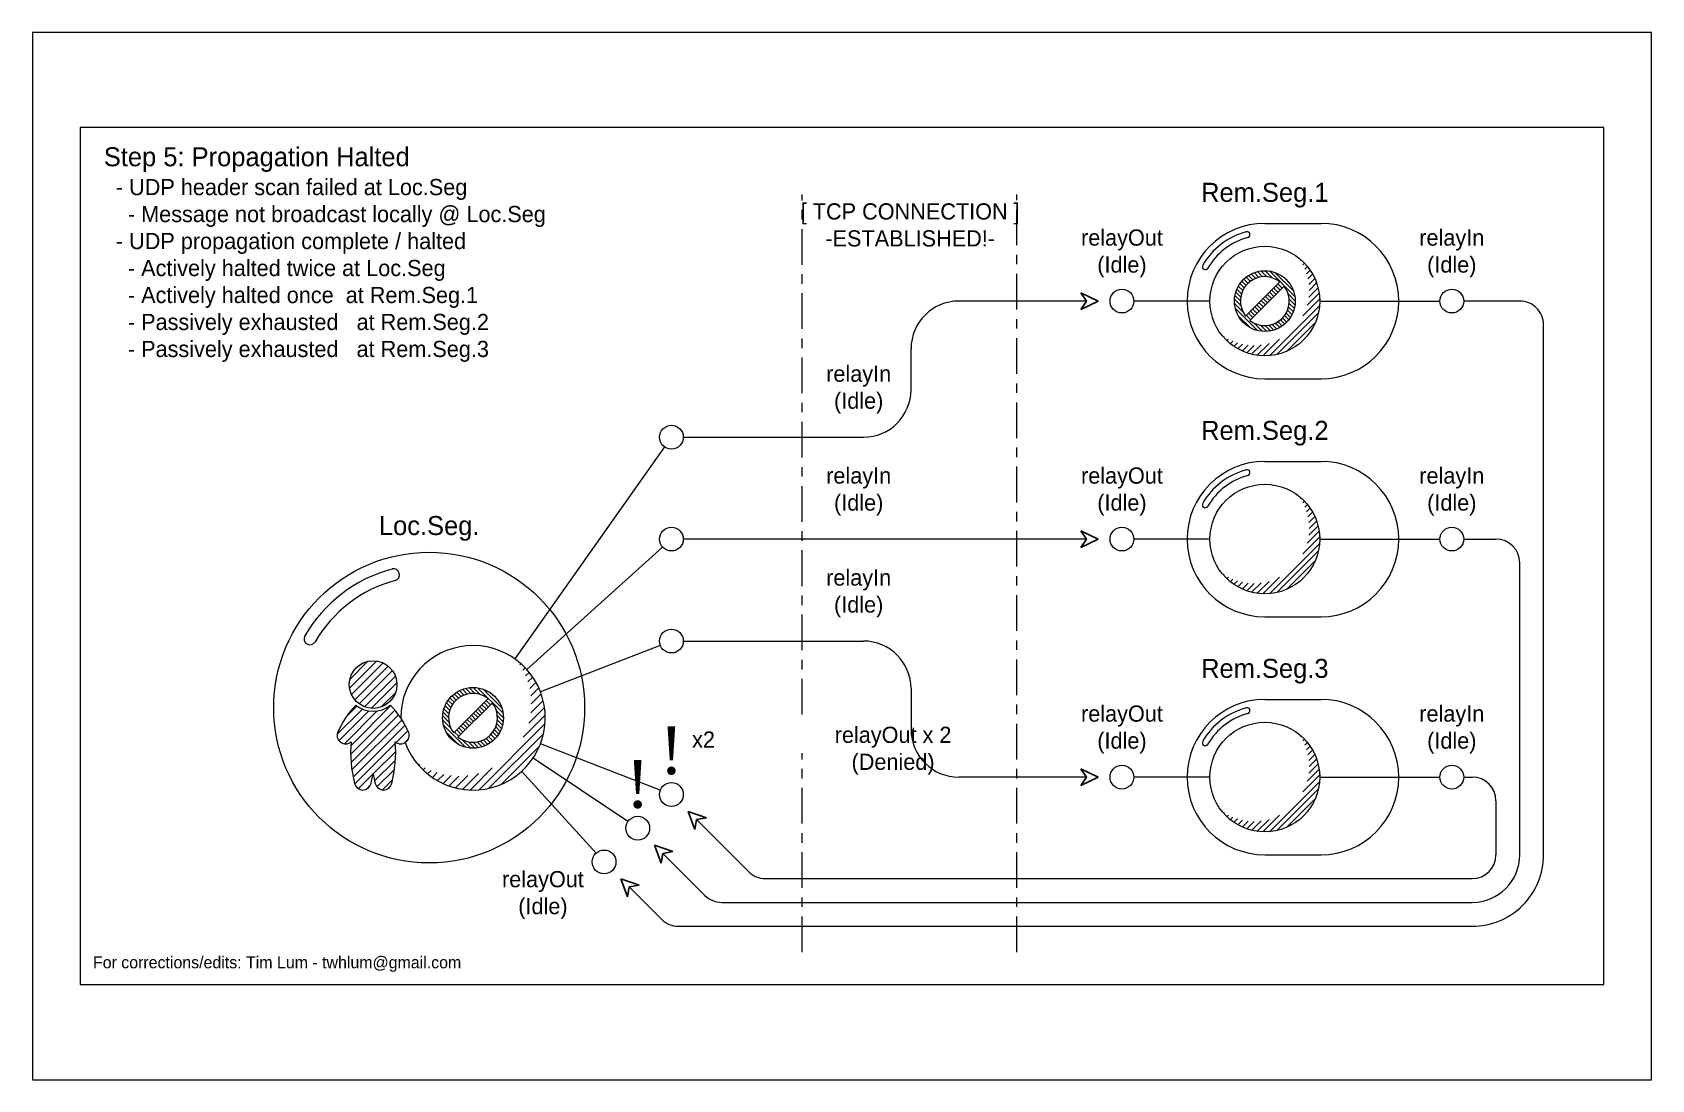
# Model space of a CAD drawing. Header units: inches. Extents: x -17 to 208, y -12 to 39.
# Drawn here: x 190.96 to 207.96, y 27.94 to 38.94 of the extents above; entities that cross this region are included whole.
import ezdxf

# ---------------------------------------------------------------- set-up
doc = ezdxf.new("R2010")
doc.units = ezdxf.units.IN
doc.header["$MEASUREMENT"] = 0
doc.linetypes.add('ACAD_ISO04W100', pattern=[30, 24, -3, 0, -3])
doc.layers.get('0').update_dxf_attribs({"color": 40})
doc.layers.add('NOPLOT', color=46, linetype='Continuous', lineweight=5)
doc.styles.add('Hylian', font='arial.ttf')
doc.linetypes.add('BIGDOT4', pattern='A,0,-2.5,[1,TrueDotLine.shx,S=1,R=0,X=0,Y=0],-3.5', length=6)
doc.linetypes.add('ZIGZAG', pattern='A,0.0001,-0.2,[131,ltypeshp.shx,S=0.2,R=0,X=-0.2,Y=0],-0.4,[131,ltypeshp.shx,S=0.2,R=180,X=0.2,Y=0],-0.2', length=0.8001)

msp = doc.modelspace()

# ---------------------------------------------------------------- texts
at = {"layer": 'NOPLOT', "lineweight": 9, "style": 'Hylian'}
for s, width, insert, char_height, attachment_point in [('{\\fIosevka|b0|i0|c0|p49;\\C40;\\c3266552;Step 5: Propagation Halted\\P\\H0.85x;  - UDP header scan failed at Loc.Seg\\P    - Message not broadcast locally @ Loc.Seg^J  - UDP propagation complete / halted\\P    - Actively halted twice at Loc.Seg\\P    - Actively halted once  at Rem.Seg.1^J    - Passively exhausted   at Rem.Seg.2^J    - Passively exhausted   at Rem.Seg.3}', 10.44677, (191.713, 37.734), 0.2, 1), ('{\\fIosevka|b0|i0|c0|p49;\\C40;\\c3266552;Rem.Seg.1}', 2.1947, (203.902, 37.23), 0.2, 5), ('{\\fIosevka|b0|i0|c0|p49;\\C40;\\c3266552;[ TCP CONNECTION ]\\P-ESTABLISHED!-}', 4.17058, (200.179, 36.917), 0.17, 5), ('{\\fIosevka|b0|i0|c0|p49;\\C40;\\c3266552;relayOut\\P(Idle)}', 4.17058, (202.402, 36.618), 0.17, 5), ('{\\fIosevka|b0|i0|c0|p49;\\C40;\\c3266552;relayIn\\P(Idle)}', 4.17058, (205.865, 36.618), 0.17, 5), ('{\\fIosevka|b0|i0|c0|p49;\\C40;\\c3266552;relayIn\\P(Idle)}', 4.17058, (199.638, 35.188), 0.17, 5), ('{\\fIosevka|b0|i0|c0|p49;\\C40;\\c3266552;Rem.Seg.2}', 2.1947, (203.902, 34.73), 0.2, 5), ('{\\fIosevka|b0|i0|c0|p49;\\C40;\\c3266552;relayIn\\P(Idle)}', 4.17058, (199.638, 34.118), 0.17, 5), ('{\\fIosevka|b0|i0|c0|p49;\\C40;\\c3266552;relayOut\\P(Idle)}', 4.17058, (202.402, 34.118), 0.17, 5), ('{\\fIosevka|b0|i0|c0|p49;\\C40;\\c3266552;relayIn\\P(Idle)}', 4.17058, (205.865, 34.118), 0.17, 5), ('{\\fIosevka|b0|i0|c0|p49;\\C40;\\c3266552;Loc.Seg.}', 2.1947, (195.129, 33.73), 0.2, 5), ('{\\fIosevka|b0|i0|c0|p49;\\C40;\\c3266552;relayIn\\P(Idle)}', 4.17058, (199.638, 33.047), 0.17, 5), ('{\\fIosevka|b0|i0|c0|p49;\\C40;\\c3266552;Rem.Seg.3}', 2.1947, (203.902, 32.23), 0.2, 5), ('{\\fIosevka|b0|i0|c0|p49;\\C40;\\c3266552;relayOut\\P(Idle)}', 4.17058, (202.402, 31.618), 0.17, 5), ('{\\fIosevka|b0|i0|c0|p49;\\C40;\\c3266552;relayIn\\P(Idle)}', 4.17058, (205.865, 31.618), 0.17, 5), ('{\\fDutch801 Rm BT|b0|i0|c0|p18;\\C40;\\c3266552;!}', 2.1947, (197.672, 31.395), 0.5, 5), ('{\\fIosevka|b0|i0|c0|p49;\\C40;\\c3266552;relayOut x 2\\P(Denied)}', 4.17058, (199.999, 31.395), 0.17, 5), ('{\\fIosevka|b0|i0|c0|p49;\\C40;\\c3266552;x2}', 4.17058, (198.009, 31.513), 0.17, 5), ('{\\fDutch801 Rm BT|b0|i0|c0|p18;\\C40;\\c3266552;!}', 2.1947, (197.318, 31.041), 0.5, 5), ('{\\fIosevka|b0|i0|c0|p49;\\C40;\\c3266552;relayOut\\P(Idle)}', 4.17058, (196.323, 29.879), 0.17, 5), ('{\\fIosevka|b0|i0|c0|p49;\\C40;\\c3266552;For corrections/edits: Tim Lum - twhlum@gmail.com}', 10.44677, (191.599, 29.235), 0.125, 1)]:
    msp.add_mtext_dynamic_manual_height_columns(s, width=width, gutter_width=1, heights=[0], dxfattribs=dict(at, insert=insert, char_height=char_height, attachment_point=attachment_point))

# ---------------------------------------------------------------- blocks, each defined once
blk = doc.blocks.new('arrow_Head')
for p, q in [((-0.123, 0), (0.06, 0.087)), ((-0.123, 0), (0.06, -0.087)), ((0.06, 0.087), (0, 0)), ((0.06, -0.087), (0, 0))]:
    blk.add_line(p, q)

# ---------------------------------------------------------------- hatches: boundary and pattern name
at = {"layer": 'NOPLOT', "lineweight": 9, "true_color": 0xf8d731}
h = msp.add_hatch(dxfattribs=at)
h.set_pattern_fill('ANSI31', color=40, scale=0.379671)
h.set_pattern_definition([(45, (171.3126, 25.72626), (-0.033558535, 0.033558535), [])])
h.paths.add_polyline_path([(204.25, 36.577, -0.872021), (203.443, 35.77, 1.146762)])
h = msp.add_hatch(dxfattribs=at)
h.set_pattern_fill('ANSI31', color=40, scale=0.25, angle=90)
h.set_pattern_definition([(135, (178.211733, 38.92583), (-0.022097087, -0.022097087), [])])
h.paths.add_polyline_path([(203.583, 36.118, 1), (204.222, 36.118, 1)])
h.paths.add_polyline_path([(204.105, 36.276, -0.884956), (203.744, 35.915)], flags=16)
h.paths.add_polyline_path([(204.061, 36.32), (203.7, 35.959, -0.884956)], flags=16)
h.paths.add_polyline_path([(204.09, 36.243), (204.09, 35.993), (203.965, 36.118)], flags=0)
h.paths.add_polyline_path([(203.84, 36.118), (203.715, 35.993), (203.715, 36.243)], flags=0)
h = msp.add_hatch(dxfattribs=at)
h.set_pattern_fill('ANSI31', color=40, scale=0.379671)
h.set_pattern_definition([(45, (171.3126, 23.22626), (-0.033558535, 0.033558535), [])])
h.paths.add_polyline_path([(204.25, 34.077, -0.872021), (203.443, 33.27, 1.146762)])
h = msp.add_hatch(dxfattribs=at)
h.set_pattern_fill('ANSI31', color=40, scale=0.5)
h.set_pattern_definition([(45, (154.18881, 7.41652), (-0.04419417, 0.04419417), [])])
h.paths.add_polyline_path([(194.79, 32.09, 1), (194.29, 32.09, 1)])
h.paths.add_polyline_path([(194.36, 31.875, 0.09088), (194.169, 31.591, 0.797427), (194.308, 31.488, 0.082164), (194.346, 31.049, 0.777704), (194.518, 31.049, 0.020356), (194.54, 31.157, 0.020356), (194.563, 31.049, 0.777704), (194.735, 31.049, 0.082164), (194.773, 31.488, 0.797427), (194.912, 31.591, 0.09088), (194.721, 31.875, -0.363991)])
h = msp.add_hatch(dxfattribs=at)
h.set_pattern_fill('ANSI31', color=40, scale=0.5)
h.set_pattern_definition([(45, (152.67076, 18.05641), (-0.04419417, 0.04419417), [])])
h.paths.add_polyline_path([(196.047, 32.345, -0.872021), (194.985, 31.283, 1.146762)])
h = msp.add_hatch(dxfattribs=at)
h.set_pattern_fill('ANSI31', color=40, scale=0.25, angle=90)
h.set_pattern_definition([(135, (169.898492, 34.54928), (-0.022097087, -0.022097087), [])])
h.paths.add_polyline_path([(195.27, 31.741, 1), (195.909, 31.741, 1)])
h.paths.add_polyline_path([(195.792, 31.899, -0.884956), (195.431, 31.539)], flags=16)
h.paths.add_polyline_path([(195.747, 31.943), (195.387, 31.583, -0.884956)], flags=16)
h.paths.add_polyline_path([(195.777, 31.866), (195.777, 31.616), (195.652, 31.741)], flags=0)
h.paths.add_polyline_path([(195.527, 31.741), (195.402, 31.616), (195.402, 31.866)], flags=0)
h = msp.add_hatch(dxfattribs=at)
h.set_pattern_fill('ANSI31', color=40, scale=0.379671)
h.set_pattern_definition([(45, (171.3126, 20.72626), (-0.033558535, 0.033558535), [])])
h.paths.add_polyline_path([(204.25, 31.577, -0.872021), (203.443, 30.77, 1.146762)])

# ---------------------------------------------------------------- linework, layer by layer
at = {"linetype": 'ACAD_ISO04W100', "lineweight": 9, "ltscale": 0.015625}
for p, q in [((199.044, 31.775), (199.044, 37.238)), ((201.3, 29.279), (201.3, 37.238)), ((199.044, 29.279), (199.044, 31.37))]:
    msp.add_line(p, q, dxfattribs=at)
at = {"lineweight": 9}
for p, q in [((203.902, 36.934), (204.492, 36.934)), ((203.7, 35.959), (204.061, 36.32)), ((203.744, 35.915), (204.105, 36.276)), ((203.902, 35.302), (204.492, 35.302)), ((203.902, 34.434), (204.492, 34.434)), ((203.902, 32.802), (204.492, 32.802)), ((195.387, 31.583), (195.747, 31.943)), ((195.431, 31.539), (195.792, 31.899)), ((203.902, 31.934), (204.492, 31.934)), ((203.902, 30.302), (204.492, 30.302))]:
    msp.add_line(p, q, dxfattribs=at)
at = {"linetype": 'BIGDOT4', "lineweight": 9, "ltscale": 0.015625}
for p, q in [((202.029, 36.118), (200.688, 36.118)), ((203.326, 36.118), (202.527, 36.118)), ((204.478, 36.118), (205.74, 36.118)), ((200.188, 35.188), (200.188, 35.618)), ((197.797, 34.688), (199.688, 34.688)), ((197.6, 34.586), (196.027, 32.36)), ((197.579, 33.534), (196.153, 32.249)), ((202.029, 33.618), (197.797, 33.618)), ((203.326, 33.618), (202.527, 33.618)), ((204.478, 33.618), (205.74, 33.618)), ((205.99, 33.618), (206.329, 33.618)), ((206.579, 30.302), (206.579, 33.368)), ((197.555, 32.502), (196.296, 32.015)), ((197.797, 32.547), (199.688, 32.547)), ((200.188, 32.047), (200.188, 31.618)), ((196.099, 31.18), (196.881, 30.32)), ((202.029, 31.118), (200.688, 31.118)), ((203.326, 31.118), (202.527, 31.118)), ((204.478, 31.118), (205.74, 31.118)), ((205.99, 31.118), (206.079, 31.118)), ((206.329, 30.868), (206.329, 30.302)), ((197.936, 30.671), (198.482, 30.125)), ((197.582, 30.317), (198.024, 29.875)), ((198.658, 30.052), (206.079, 30.052)), ((198.201, 29.802), (206.079, 29.802))]:
    msp.add_line(p, q, dxfattribs=at)
at = {"linetype": 'ZIGZAG', "lineweight": 9, "ltscale": 0.25}
for p, q in [((197.555, 30.98), (196.296, 31.467)), ((197.214, 30.651), (196.219, 31.318))]:
    msp.add_line(p, q, dxfattribs=at)
at = {"lineweight": 9}
for points in [[(190.963, 38.94), (190.963, 27.94), (207.963, 27.94), (207.963, 38.94)], [(191.463, 28.94), (207.463, 28.94), (207.463, 37.94), (191.463, 37.94)]]:
    msp.add_lwpolyline(points, close=True, dxfattribs=at)
at = {"linetype": 'BIGDOT4', "lineweight": 9, "ltscale": 0.015625}
for points in [[(197.744, 29.552), (206.079, 29.552, 0.414214), (206.829, 30.302), (206.829, 35.868, 0.414214), (206.579, 36.118), (205.99, 36.118)], [(197.229, 29.964), (197.567, 29.625, 0.198912), (197.744, 29.552)]]:
    msp.add_lwpolyline(points, format="xyb", dxfattribs=at)
at = {"lineweight": 9}
for centre, radius in [((203.902, 36.118), 0.576), ((203.902, 36.118), 0.319), ((203.902, 33.618), 0.576), ((195.129, 31.848), 1.632), ((194.54, 32.09), 0.25), ((195.589, 31.741), 0.319), ((203.902, 31.118), 0.576), ((197.672, 30.935), 0.125), ((197.318, 30.581), 0.125)]:
    msp.add_circle(centre, radius, dxfattribs=at)
at = {"linetype": 'BIGDOT4', "lineweight": 9, "ltscale": 0.015625}
for centre in [(202.402, 36.118), (205.865, 36.118), (197.672, 34.688), (197.672, 33.618), (202.402, 33.618), (205.865, 33.618), (197.672, 32.547), (202.402, 31.118), (205.865, 31.118), (196.965, 30.227)]:
    msp.add_circle(centre, 0.125, dxfattribs=at)
at = {"lineweight": 9}
for centre, radius, start, end in [((203.902, 36.118), 0.816, 90, 270), ((204.492, 36.118), 0.816, 270, 90), ((203.902, 36.118), 0.753, 105, 150), ((203.902, 36.118), 0.691, 105, 150), ((203.715, 36.815), 0.0312, 285, 105), ((203.277, 36.479), 0.0312, 150, 330), ((203.902, 36.118), 0.257, 51.9852, 218.0148), ((203.902, 36.118), 0.257, 231.9852, 38.0148), ((203.902, 33.618), 0.816, 90, 270), ((203.902, 33.618), 0.753, 105, 150), ((203.715, 34.315), 0.0312, 285, 105), ((204.492, 33.618), 0.816, 270, 90), ((203.902, 33.618), 0.691, 105, 150), ((203.277, 33.979), 0.0312, 150, 330), ((195.129, 31.848), 1.507, 105, 150), ((195.129, 31.848), 1.382, 105, 150), ((194.755, 33.244), 0.0625, 285, 105), ((193.878, 32.571), 0.0625, 150, 330), ((195.589, 31.741), 0.759, 200.1291, 180.0813), ((195.589, 31.741), 0.257, 51.9852, 218.0148), ((195.037, 31.212), 0.947, 135.6513, 156.4224), ((194.54, 32.09), 0.281, 229.9979, 310.0021), ((194.044, 31.212), 0.947, 23.5776, 44.3487), ((195.589, 31.741), 0.257, 231.9852, 38.0148), ((203.902, 31.118), 0.816, 90, 270), ((203.902, 31.118), 0.753, 105, 150), ((203.715, 31.815), 0.0312, 285, 105), ((204.492, 31.118), 0.816, 270, 90), ((203.902, 31.118), 0.691, 105, 150), ((194.25, 31.556), 0.0888, 156.4224, 310.7016), ((195.654, 31.382), 1.35, 175.467, 194.2553), ((193.427, 31.382), 1.35, 345.7447, 4.533), ((194.831, 31.556), 0.0888, 229.2984, 23.5776), ((203.277, 31.479), 0.0312, 150, 330), ((193.21, 31.382), 1.35, 345.7447, 350.4092), ((195.871, 31.382), 1.35, 189.5908, 194.2553), ((194.432, 31.071), 0.0888, 194.2553, 345.7447), ((194.649, 31.071), 0.0888, 194.2553, 345.7447)]:
    msp.add_arc(centre, radius, start, end, dxfattribs=at)
at = {"linetype": 'BIGDOT4', "lineweight": 9, "ltscale": 0.015625}
for centre, radius, start, end in [((200.688, 35.618), 0.5, 90, 180), ((199.688, 35.188), 0.5, 270, 0), ((206.329, 33.368), 0.25, 0, 90), ((199.688, 32.047), 0.5, 0, 90), ((200.688, 31.618), 0.5, 180, 270), ((206.079, 30.868), 0.25, 360, 90), ((206.079, 30.302), 0.5, 270, 0), ((206.079, 30.302), 0.25, 270, 360), ((198.658, 30.302), 0.25, 225, 270), ((198.201, 30.052), 0.25, 225, 270)]:
    msp.add_arc(centre, radius, start, end, dxfattribs=at)

# ---------------------------------------------------------------- block references
at = {"lineweight": 9, "rotation": 179.9999999999992}
for p in [(202.029, 36.118), (202.029, 33.618), (202.029, 31.118)]:
    msp.add_blockref('arrow_Head', p, dxfattribs=at)
at = {"lineweight": 9, "xscale": -1, "rotation": 135.0000000000002}
for p in [(197.936, 30.671), (197.582, 30.317), (197.229, 29.964)]:
    msp.add_blockref('arrow_Head', p, dxfattribs=at)

msp.set_redraw_order([(e.dxf.handle, doc.entitydb.next_handle()) for e in msp.query("TEXT MTEXT ATTDEF DIMENSION ARC_DIMENSION")])  # texts and dimensions are drawn at this point

doc.saveas('drawing.dxf')
